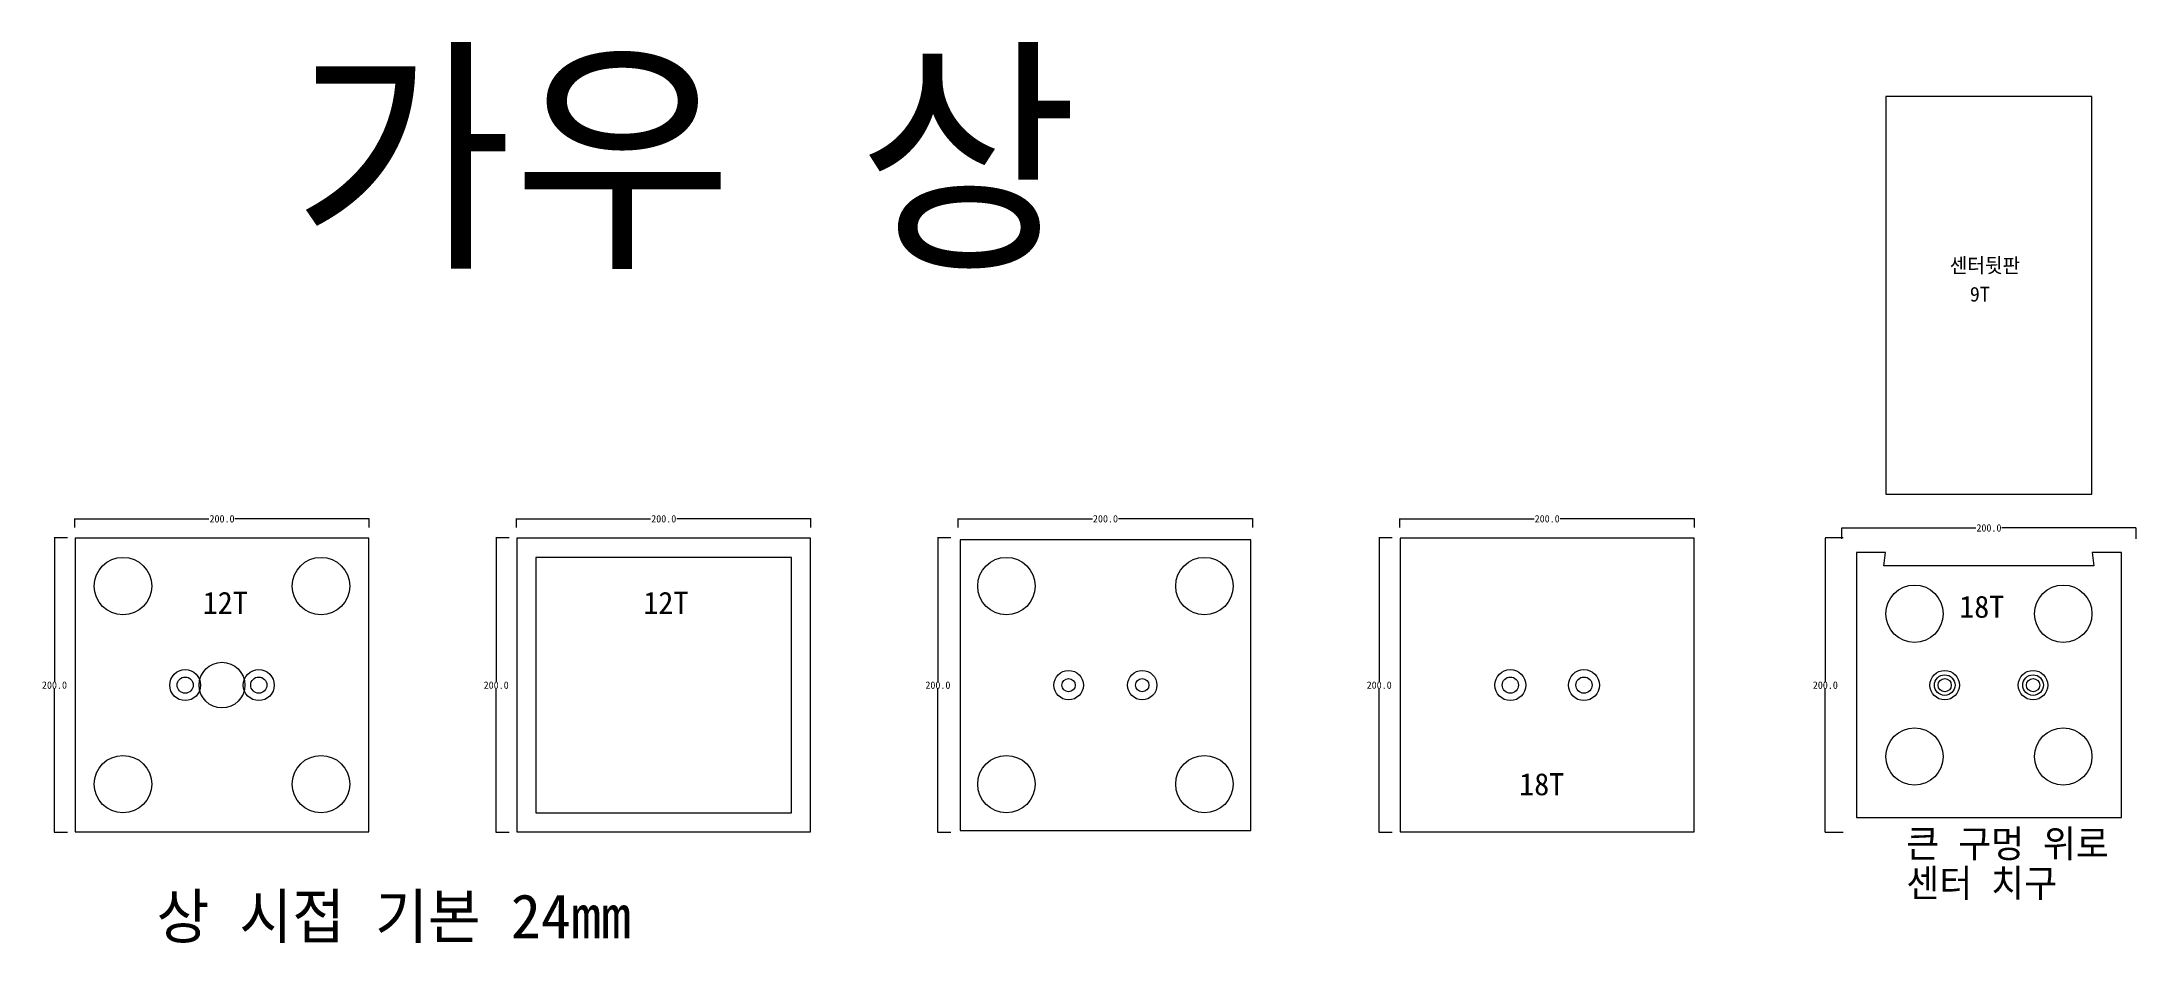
# Model space of a CAD drawing. Header units: millimetres. Extents: x 466 to 2459, y 196 to 817.
# Drawn here: x 1037 to 2459, y 205 to 817 of the extents above; entities that cross this region are included whole.
import ezdxf

# ---------------------------------------------------------------- set-up
doc = ezdxf.new("R2010")
doc.units = ezdxf.units.MM
for name, color, linetype in [('TEXT', 3, 'Continuous'), ('볼트 구멍', 7, 'Continuous'), ('치구', 7, 'Continuous'), ('치수', 7, 'Continuous')]:
    doc.layers.add(name, color=color, linetype=linetype)
doc.dimstyles.get("Standard").update_dxf_attribs({"dimtxt": 7, "dimasz": 0.18, "dimexe": 0.18, "dimexo": 0.0625, "dimgap": 0.09, "dimtad": 0, "dimtih": 1, "dimtoh": 1, "dimdec": 1, "dimzin": 0, "dimdsep": 46, "dimtxsty": 'Standard', "dimcen": 0.09, "dimadec": 0, "dimazin": 0, "dimtfac": 1, "dimtdec": 1, "dimtofl": 0, "dimtmove": 0, "dimatfit": 3, "dimfxl": 0, "dimtolj": 1, "dimtzin": 0, "dimarcsym": 0})

msp = doc.modelspace()

# ---------------------------------------------------------------- texts
at = {"color": 1}
for s, p in [('센터뒷판', (2332.87, 660.33)), ('9T', (2346.54, 640.78))]:
    msp.add_text(s, height=10, dxfattribs=at).set_placement(p)
at = {"layer": 'TEXT', "linetype": 'Continuous'}
msp.add_text('가우 상', height=125, dxfattribs=at).set_placement((1207.52, 676.16))
at = {"layer": 'TEXT', "color": 1}
for p in [(2339.34, 426.01), (2040.48, 305.45)]:
    msp.add_text('18T', height=15, dxfattribs=at).set_placement(p)
at = {"layer": 'TEXT', "color": 1, "linetype": 'Continuous'}
for s, p in [('큰 구멍 위로 ', (2303.37, 263.17)), ('센터 치구', (2303.37, 236.39))]:
    msp.add_text(s, height=18.75, dxfattribs=at).set_placement(p)
at = {"layer": 'TEXT', "color": 3}
msp.add_text('상 시접 기본 24mm', height=30, dxfattribs=at).set_placement((1115.01, 208.22))
at = {"layer": '치구', "color": 1}
for p in [(1146.38, 428.66), (1445.63, 428.66)]:
    msp.add_text('12T', height=15, dxfattribs=at).set_placement(p)

# ---------------------------------------------------------------- blocks, each defined once
blk = doc.blocks.new('*D22')
at = {"layer": 'Defpoints', "color": 0, "linetype": 'Continuous'}
for p in [(1959.5, 487.3), (2159.5, 493.2), (2159.5, 487.3)]:
    blk.add_point(p, dxfattribs=at)
at = {"layer": '치수', "color": 0, "linetype": 'Continuous', "lineweight": -2}
for p, q in [((1959.5, 487.4), (1959.5, 493.4)), ((1959.7, 493.2), (2050.6, 493.2)), ((2159.3, 493.2), (2068.3, 493.2)), ((2159.5, 487.4), (2159.5, 493.4))]:
    blk.add_line(p, q, dxfattribs=at)
at = {"layer": '치수', "color": 0, "linetype": 'Continuous'}
for points in [[(1959.7, 493.3), (1959.7, 493.2), (1959.5, 493.2)], [(2159.3, 493.3), (2159.3, 493.2), (2159.5, 493.2)]]:
    blk.add_solid(points, dxfattribs=at)
at = {"layer": '치수', "color": 0, "linetype": 'Continuous', "insert": (2059.5, 493.2), "char_height": 5, "attachment_point": 5}
blk.add_mtext('\\A1;200.0', dxfattribs=at)
blk = doc.blocks.new('*D24')
at = {"layer": 'Defpoints', "color": 0, "linetype": 'Continuous'}
for p in [(1054.6, 480.2), (1045.7, 280.2), (1054.6, 280.2)]:
    blk.add_point(p, dxfattribs=at)
at = {"layer": '치수', "color": 0, "linetype": 'Continuous', "lineweight": -2}
for p, q in [((1054.5, 480.2), (1045.5, 480.2)), ((1045.7, 480.1), (1045.7, 382.8)), ((1045.7, 280.4), (1045.7, 377.7)), ((1054.5, 280.2), (1045.5, 280.2))]:
    blk.add_line(p, q, dxfattribs=at)
at = {"layer": '치수', "color": 0, "linetype": 'Continuous'}
for points in [[(1045.6, 480.1), (1045.7, 480.1), (1045.7, 480.2)], [(1045.6, 280.4), (1045.7, 280.4), (1045.7, 280.2)]]:
    blk.add_solid(points, dxfattribs=at)
at = {"layer": '치수', "color": 0, "linetype": 'Continuous', "insert": (1045.7, 380.2), "char_height": 5, "attachment_point": 5}
blk.add_mtext('\\A1;200.0', dxfattribs=at)
blk = doc.blocks.new('*D27')
at = {"layer": 'Defpoints', "color": 0, "linetype": 'Continuous'}
for p in [(1654.6, 480.2), (1645.7, 280.2), (1654.6, 280.2)]:
    blk.add_point(p, dxfattribs=at)
at = {"layer": '치수', "color": 0, "linetype": 'Continuous', "lineweight": -2}
for p, q in [((1654.5, 480.2), (1645.5, 480.2)), ((1645.7, 480.1), (1645.7, 382.8)), ((1645.7, 280.4), (1645.7, 377.7)), ((1654.5, 280.2), (1645.5, 280.2))]:
    blk.add_line(p, q, dxfattribs=at)
at = {"layer": '치수', "color": 0, "linetype": 'Continuous'}
for points in [[(1645.6, 480.1), (1645.7, 480.1), (1645.7, 480.2)], [(1645.6, 280.4), (1645.7, 280.4), (1645.7, 280.2)]]:
    blk.add_solid(points, dxfattribs=at)
at = {"layer": '치수', "color": 0, "linetype": 'Continuous', "insert": (1645.7, 380.2), "char_height": 5, "attachment_point": 5}
blk.add_mtext('\\A1;200.0', dxfattribs=at)
blk = doc.blocks.new('*D28')
at = {"layer": 'Defpoints', "color": 0, "linetype": 'Continuous'}
for p in [(1354.6, 480.2), (1345.7, 280.2), (1354.6, 280.2)]:
    blk.add_point(p, dxfattribs=at)
at = {"layer": '치수', "color": 0, "linetype": 'Continuous', "lineweight": -2}
for p, q in [((1354.5, 480.2), (1345.5, 480.2)), ((1345.7, 480.1), (1345.7, 382.8)), ((1345.7, 280.4), (1345.7, 377.7)), ((1354.5, 280.2), (1345.5, 280.2))]:
    blk.add_line(p, q, dxfattribs=at)
at = {"layer": '치수', "color": 0, "linetype": 'Continuous'}
for points in [[(1345.6, 480.1), (1345.7, 480.1), (1345.7, 480.2)], [(1345.6, 280.4), (1345.7, 280.4), (1345.7, 280.2)]]:
    blk.add_solid(points, dxfattribs=at)
at = {"layer": '치수', "color": 0, "linetype": 'Continuous', "insert": (1345.7, 380.2), "char_height": 5, "attachment_point": 5}
blk.add_mtext('\\A1;200.0', dxfattribs=at)
blk = doc.blocks.new('*D29')
at = {"layer": 'Defpoints', "color": 0, "linetype": 'Continuous'}
for p in [(1954.3, 480.2), (1945.4, 280.2), (1954.3, 280.2)]:
    blk.add_point(p, dxfattribs=at)
at = {"layer": '치수', "color": 0, "linetype": 'Continuous', "lineweight": -2}
for p, q in [((1954.3, 480.2), (1945.2, 480.2)), ((1945.4, 480.1), (1945.4, 382.8)), ((1945.4, 280.4), (1945.4, 377.7)), ((1954.3, 280.2), (1945.2, 280.2))]:
    blk.add_line(p, q, dxfattribs=at)
at = {"layer": '치수', "color": 0, "linetype": 'Continuous'}
for points in [[(1945.4, 480.1), (1945.5, 480.1), (1945.4, 480.2)], [(1945.4, 280.4), (1945.5, 280.4), (1945.4, 280.2)]]:
    blk.add_solid(points, dxfattribs=at)
at = {"layer": '치수', "color": 0, "linetype": 'Continuous', "insert": (1945.4, 380.2), "char_height": 5, "attachment_point": 5}
blk.add_mtext('\\A1;200.0', dxfattribs=at)
blk = doc.blocks.new('*D37')
at = {"layer": 'Defpoints', "color": 0, "linetype": 'Continuous'}
for p in [(1359.5, 487.3), (1559.5, 493.2), (1559.5, 487.3)]:
    blk.add_point(p, dxfattribs=at)
at = {"layer": '치수', "color": 0, "linetype": 'Continuous', "lineweight": -2}
for p, q in [((1359.5, 487.4), (1359.5, 493.4)), ((1359.7, 493.2), (1450.6, 493.2)), ((1559.3, 493.2), (1468.3, 493.2)), ((1559.5, 487.4), (1559.5, 493.4))]:
    blk.add_line(p, q, dxfattribs=at)
at = {"layer": '치수', "color": 0, "linetype": 'Continuous'}
for points in [[(1359.7, 493.3), (1359.7, 493.2), (1359.5, 493.2)], [(1559.3, 493.3), (1559.3, 493.2), (1559.5, 493.2)]]:
    blk.add_solid(points, dxfattribs=at)
at = {"layer": '치수', "color": 0, "linetype": 'Continuous', "insert": (1459.5, 493.2), "char_height": 5, "attachment_point": 5}
blk.add_mtext('\\A1;200.0', dxfattribs=at)
blk = doc.blocks.new('*D38')
at = {"layer": 'Defpoints', "color": 0, "linetype": 'Continuous'}
for p in [(1059.5, 487.3), (1259.5, 493.2), (1259.5, 487.3)]:
    blk.add_point(p, dxfattribs=at)
at = {"layer": '치수', "color": 0, "linetype": 'Continuous', "lineweight": -2}
for p, q in [((1059.5, 487.4), (1059.5, 493.4)), ((1059.7, 493.2), (1150.6, 493.2)), ((1259.3, 493.2), (1168.3, 493.2)), ((1259.5, 487.4), (1259.5, 493.4))]:
    blk.add_line(p, q, dxfattribs=at)
at = {"layer": '치수', "color": 0, "linetype": 'Continuous'}
for points in [[(1059.7, 493.3), (1059.7, 493.2), (1059.5, 493.2)], [(1259.3, 493.3), (1259.3, 493.2), (1259.5, 493.2)]]:
    blk.add_solid(points, dxfattribs=at)
at = {"layer": '치수', "color": 0, "linetype": 'Continuous', "insert": (1159.5, 493.2), "char_height": 5, "attachment_point": 5}
blk.add_mtext('\\A1;200.0', dxfattribs=at)
blk = doc.blocks.new('*D39')
at = {"layer": 'Defpoints', "color": 0, "linetype": 'Continuous'}
for p in [(1659.5, 487.3), (1859.5, 493.2), (1859.5, 487.3)]:
    blk.add_point(p, dxfattribs=at)
at = {"layer": '치수', "color": 0, "linetype": 'Continuous', "lineweight": -2}
for p, q in [((1659.5, 487.4), (1659.5, 493.4)), ((1659.7, 493.2), (1750.6, 493.2)), ((1859.3, 493.2), (1768.3, 493.2)), ((1859.5, 487.4), (1859.5, 493.4))]:
    blk.add_line(p, q, dxfattribs=at)
at = {"layer": '치수', "color": 0, "linetype": 'Continuous'}
for points in [[(1659.7, 493.3), (1659.7, 493.2), (1659.5, 493.2)], [(1859.3, 493.3), (1859.3, 493.2), (1859.5, 493.2)]]:
    blk.add_solid(points, dxfattribs=at)
at = {"layer": '치수', "color": 0, "linetype": 'Continuous', "insert": (1759.5, 493.2), "char_height": 5, "attachment_point": 5}
blk.add_mtext('\\A1;200.0', dxfattribs=at)
blk = doc.blocks.new('*D40')
at = {"layer": 'Defpoints', "color": 0, "linetype": 'Continuous'}
for p in [(2260.5, 480.2), (2248.4, 280.2), (2260.5, 280.2)]:
    blk.add_point(p, dxfattribs=at)
at = {"layer": '치수', "color": 0, "linetype": 'Continuous', "lineweight": -2}
for p, q in [((2260.4, 480.2), (2248.3, 480.2)), ((2248.4, 480.1), (2248.4, 382.8)), ((2248.4, 280.4), (2248.4, 377.7)), ((2260.4, 280.2), (2248.3, 280.2))]:
    blk.add_line(p, q, dxfattribs=at)
at = {"layer": '치수', "color": 0, "linetype": 'Continuous'}
for points in [[(2248.4, 480.1), (2248.5, 480.1), (2248.4, 480.2)], [(2248.4, 280.4), (2248.5, 280.4), (2248.4, 280.2)]]:
    blk.add_solid(points, dxfattribs=at)
at = {"layer": '치수', "color": 0, "linetype": 'Continuous', "insert": (2248.4, 380.2), "char_height": 5, "attachment_point": 5}
blk.add_mtext('\\A1;200.0', dxfattribs=at)
blk = doc.blocks.new('*D41')
at = {"layer": 'Defpoints', "color": 0, "linetype": 'Continuous'}
for p in [(2459.5, 487), (2259.5, 479.6), (2459.5, 479.6)]:
    blk.add_point(p, dxfattribs=at)
at = {"layer": '치수', "color": 0, "linetype": 'Continuous', "lineweight": -2}
for p, q in [((2259.5, 479.6), (2259.5, 487.1)), ((2259.7, 487), (2350.6, 487)), ((2459.3, 487), (2368.3, 487)), ((2459.5, 479.6), (2459.5, 487.1))]:
    blk.add_line(p, q, dxfattribs=at)
at = {"layer": '치수', "color": 0, "linetype": 'Continuous'}
for points in [[(2259.7, 487), (2259.7, 486.9), (2259.5, 487)], [(2459.3, 487), (2459.3, 486.9), (2459.5, 487)]]:
    blk.add_solid(points, dxfattribs=at)
at = {"layer": '치수', "color": 0, "linetype": 'Continuous', "insert": (2359.5, 487), "char_height": 5, "attachment_point": 5}
blk.add_mtext('\\A1;200.0', dxfattribs=at)

# ---------------------------------------------------------------- dimensions: what is measured, and where the dimension line sits
at = {"layer": '치수', "color": 4, "linetype": 'Continuous'}
for base, p1, p2, picture, middle in [((1259.47, 493.23), (1059.47, 487.35), (1259.47, 487.35), '*D38', (1159.47, 493.23)), ((1559.47, 493.23), (1359.47, 487.35), (1559.47, 487.35), '*D37', (1459.47, 493.23)), ((1859.47, 493.23), (1659.47, 487.35), (1859.47, 487.35), '*D39', (1759.47, 493.23)), ((2159.47, 493.23), (1959.47, 487.35), (2159.47, 487.35), '*D22', (2059.47, 493.23)), ((2459.47, 486.96), (2259.47, 479.57), (2459.47, 479.57), '*D41', (2359.47, 486.96))]:
    dim = msp.add_linear_dim(base=base, p1=p1, p2=p2, dimstyle='Standard', override={"dimtxt": 5}, dxfattribs=at)
    dim.commit()
    dim.dimension.update_dxf_attribs({"geometry": picture, "text_midpoint": middle})
for base, p1, p2, picture, middle in [((1045.67, 280.24), (1054.58, 480.24), (1054.58, 280.24), '*D24', (1045.67, 380.24)), ((1345.67, 280.24), (1354.58, 480.24), (1354.58, 280.24), '*D28', (1345.67, 380.24)), ((1645.67, 280.24), (1654.58, 480.24), (1654.58, 280.24), '*D27', (1645.67, 380.24)), ((1945.42, 280.24), (1954.33, 480.24), (1954.33, 280.24), '*D29', (1945.42, 380.24)), ((2248.44, 280.24), (2260.51, 480.24), (2260.51, 280.24), '*D40', (2248.44, 380.24))]:
    dim = msp.add_linear_dim(base=base, p1=p1, p2=p2, angle=90, dimstyle='Standard', override={"dimtxt": 5}, dxfattribs=at)
    dim.commit()
    dim.dimension.update_dxf_attribs({"geometry": picture, "text_midpoint": middle})

# ---------------------------------------------------------------- linework, layer by layer
at = {"color": 1}
msp.add_lwpolyline([(2289.47, 510.05), (2429.47, 510.05), (2429.47, 780.05), (2289.47, 780.05)], close=True, dxfattribs=at)
at = {"layer": '볼트 구멍', "color": 6}
for centre, radius in [((1134.47, 380.24), 10.5), ((1184.47, 380.24), 10.5), ((1734.47, 380.24), 10), ((1784.47, 380.24), 10), ((2034.47, 380.24), 10.5), ((2084.47, 380.24), 10.5), ((2329.47, 380.24), 7), ((2389.47, 380.24), 7)]:
    msp.add_circle(centre, radius, dxfattribs=at)
at = {"layer": '볼트 구멍', "color": 3}
for centre, radius in [((1134.47, 380.24), 5.5), ((1159.47, 380.24), 15.5), ((1184.47, 380.24), 5.5), ((1734.47, 380.24), 4.5), ((1784.47, 380.24), 4.5), ((2034.47, 380.24), 5.5), ((2084.47, 380.24), 5.5), ((2329.47, 380.24), 4.5), ((2389.47, 380.24), 4.5)]:
    msp.add_circle(centre, radius, dxfattribs=at)
at = {"layer": '볼트 구멍', "color": 1}
for centre in [(2329.47, 380.24), (2389.47, 380.24)]:
    msp.add_circle(centre, 10, dxfattribs=at)
at = {"layer": '치구'}
for points in [[(1059.72, 479.99), (1059.72, 280.49), (1259.22, 280.49), (1259.22, 479.99)], [(1359.72, 479.99), (1359.72, 280.49), (1559.22, 280.49), (1559.22, 479.99)], [(1660.72, 478.99), (1660.72, 281.49), (1858.22, 281.49), (1858.22, 478.99)], [(1959.72, 479.99), (1959.72, 280.49), (2159.22, 280.49), (2159.22, 479.99)], [(2289.22, 470.24), (2269.47, 470.24), (2269.47, 290.24), (2449.47, 290.24), (2449.47, 470.24), (2429.72, 470.24), (2430.72, 461.24), (2288.22, 461.24)], [(1372.72, 466.99), (1372.72, 293.49), (1546.22, 293.49), (1546.22, 466.99)]]:
    msp.add_lwpolyline(points, close=True, dxfattribs=at)
for centre in [(1092.22, 447.49), (1226.72, 447.49), (1692.22, 447.49), (1826.72, 447.49), (2308.97, 428.74), (2409.97, 428.74), (2308.97, 331.74), (2409.97, 331.74), (1092.22, 312.99), (1226.72, 312.99), (1692.22, 312.99), (1826.72, 312.99)]:
    msp.add_circle(centre, 19.5, dxfattribs=at)

msp.set_redraw_order([(e.dxf.handle, doc.entitydb.next_handle()) for e in msp.query("TEXT MTEXT ATTDEF DIMENSION ARC_DIMENSION")])  # texts and dimensions are drawn at this point

doc.saveas('drawing.dxf')
